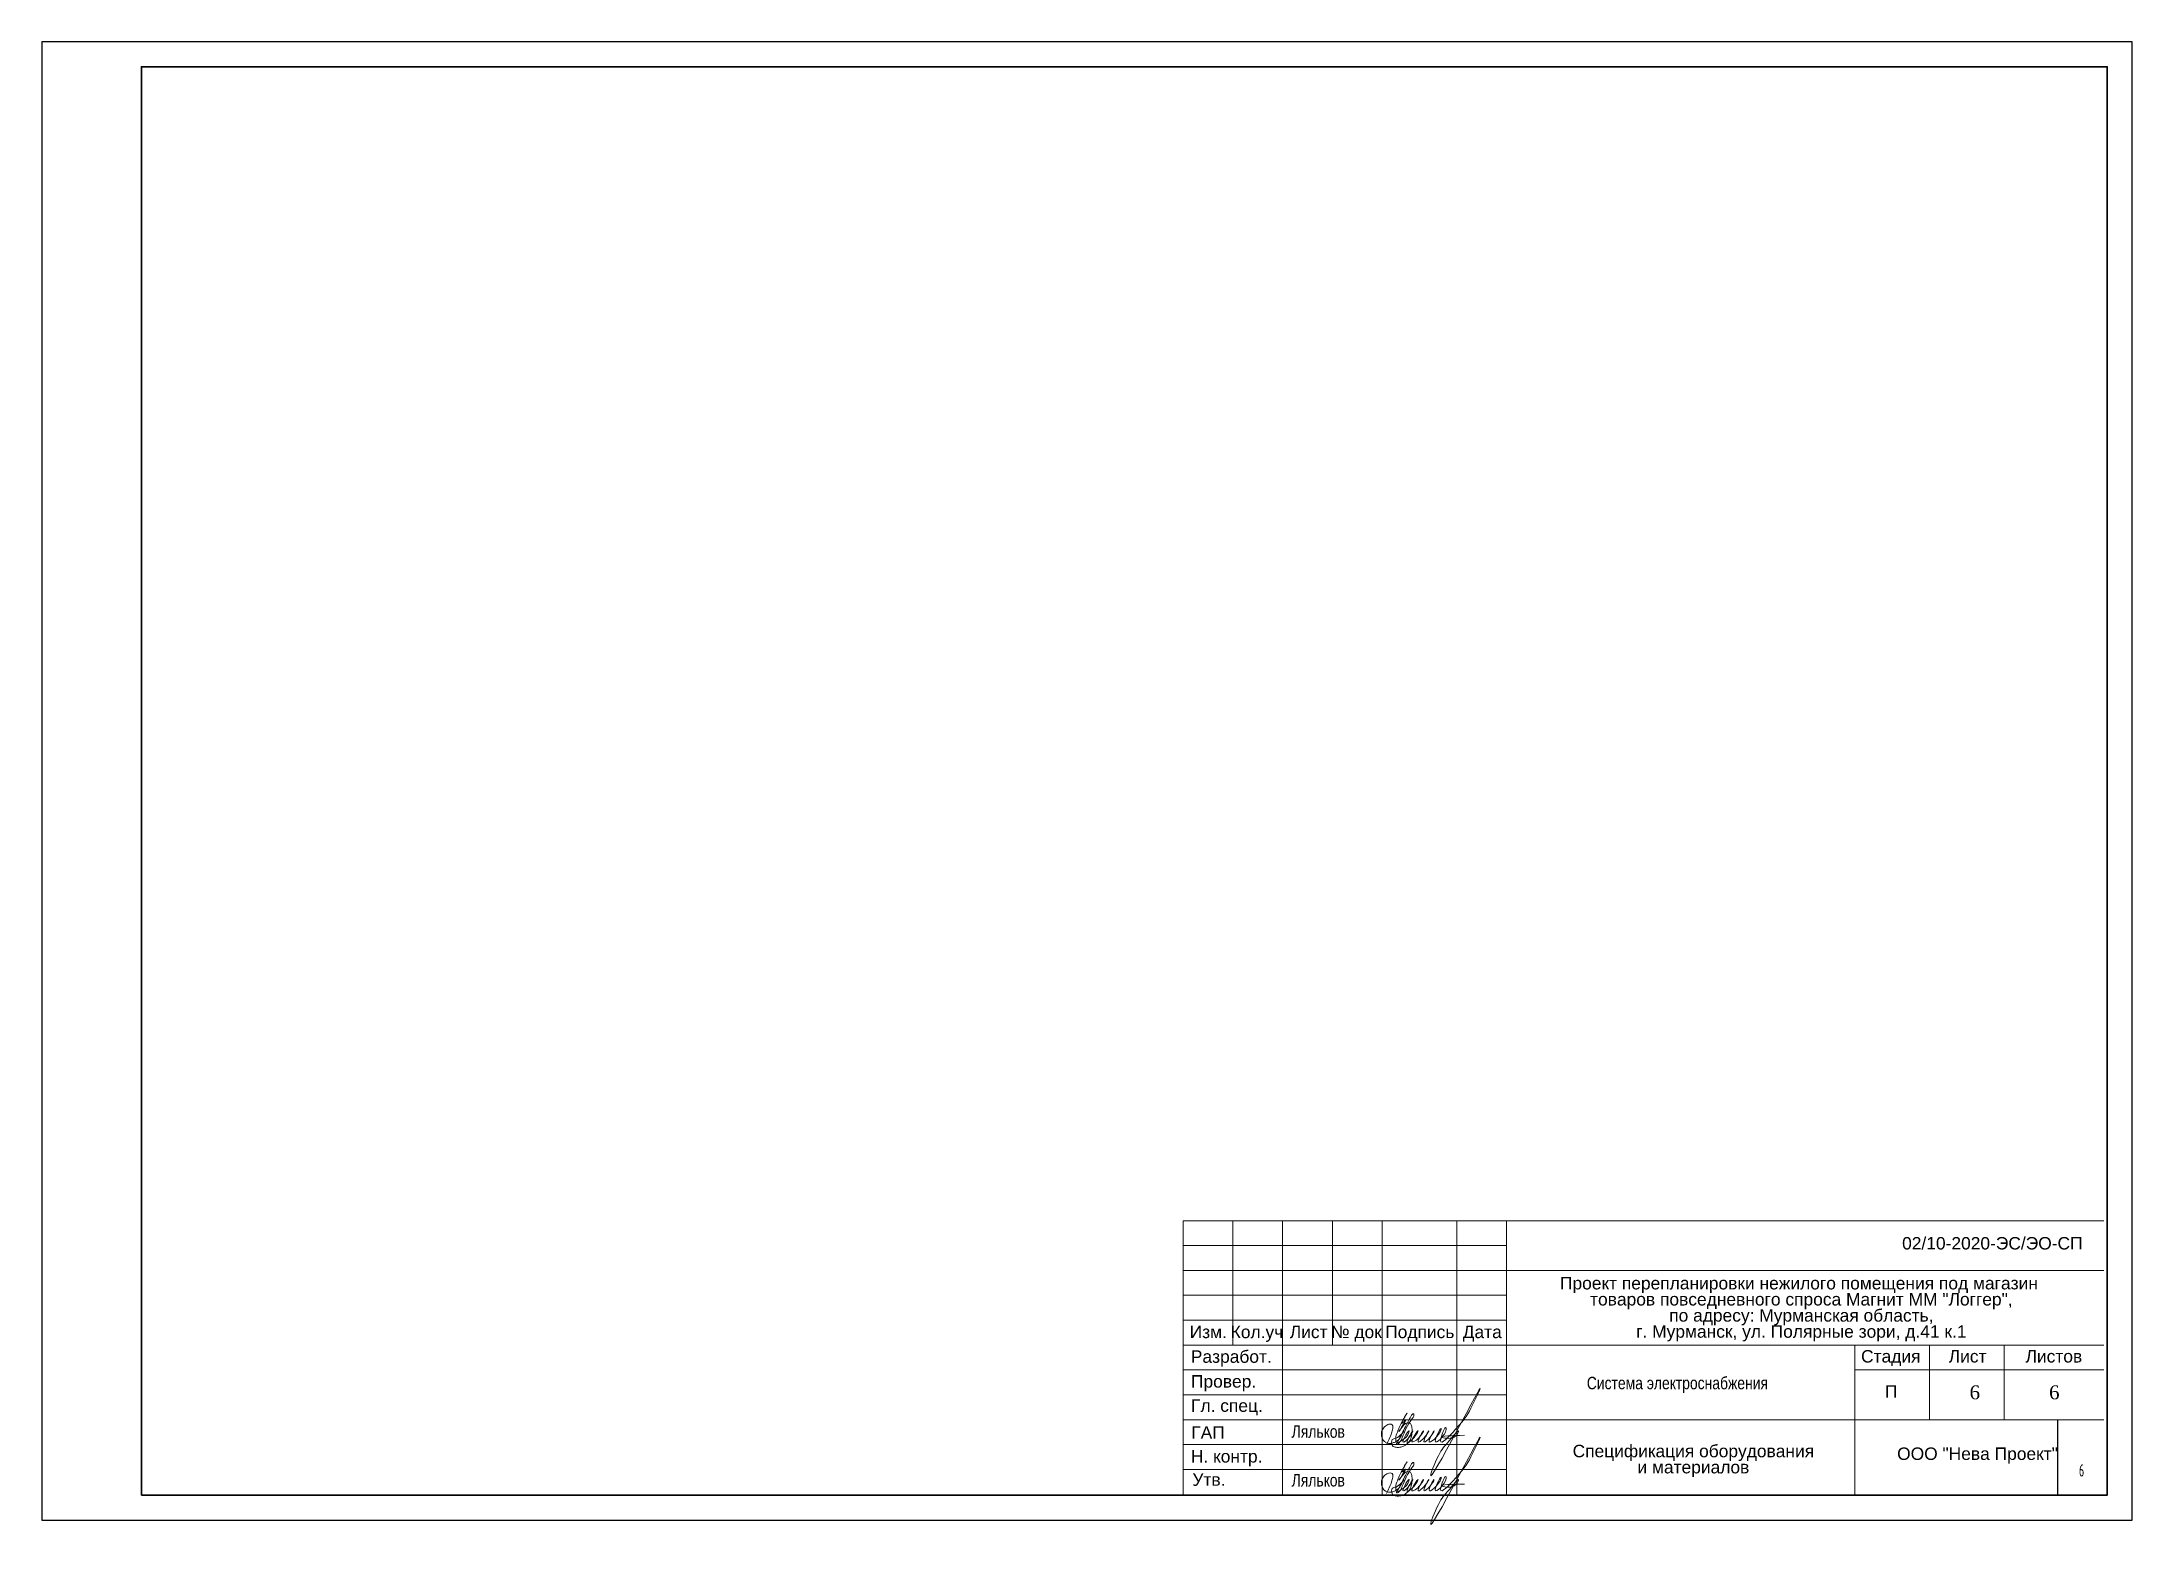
# Model space of a CAD drawing. Header units: metres. Extents: x -472 to 201, y -446 to -235.
# Drawn here: x 49.35 to 91.35, y -445.55 to -415.49 of the extents above; entities that cross this region are included whole.
import ezdxf
from ezdxf.enums import TextEntityAlignment as Align

# ---------------------------------------------------------------- set-up
doc = ezdxf.new("R2010")
doc.units = ezdxf.units.M
doc.header["$MEASUREMENT"] = 0
doc.layers.add('Level 63', color=7, linetype='Continuous', lineweight=0)
doc.layers.add('ЭО_схема', color=250, linetype='Continuous')
doc.styles.add('GOST 2.304', font='CS_Gost2304.shx')
doc.styles.add('Style-Arial', font='arial.ttf')
doc.styles.add('Times', font='CS_Gost2304.shx')
doc.styles.add('перспектива_2011', font='times.ttf')

msp = doc.modelspace()

# ---------------------------------------------------------------- texts
at = {"color": 7, "lineweight": 13, "style": 'Style-Arial', "width": 0.8}
for p in [(74.467, -443.285), (74.467, -444.264)]:
    msp.add_text('Ляльков', height=0.25, dxfattribs=at).set_placement(p, align=Align.TOP_LEFT)
at = {"color": 7, "linetype": 'Continuous', "lineweight": 13, "char_height": 0.25, "attachment_point": 5, "line_spacing_factor": 0.776524, "style": 'Style-Arial'}
for s, insert, width in [('Проект перепланировки нежилого помещения под магазин\\P товаров повседневного спроса Магнит ММ "Логгер",\\P по адресу: Мурманская область,\\P г. Мурманск, ул. Полярные зори, д.41 к.1', (84.659, -440.952), 12.42806), ('Спецификация оборудования и материалов', (82.538, -444.001), 4.96324)]:
    msp.add_mtext(s, dxfattribs=dict(at, insert=insert, width=width))
at = {"color": 7, "linetype": 'Continuous', "lineweight": 0, "insert": (82.217, -442.473), "char_height": 0.25, "attachment_point": 5, "line_spacing_factor": 0.9, "style": 'Style-Arial'}
msp.add_mtext('{\\W0.8;Система электроснабжения}', dxfattribs=at)
at = {"layer": 'Level 63', "color": 7, "linetype": 'Continuous', "lineweight": 0, "style": 'Style-Arial'}
msp.add_text('02/10-2020-ЭС/ЭО-СП', height=0.25, dxfattribs=at).set_placement((86.732, -439.502), align=Align.TOP_LEFT)
at = {"layer": 'ЭО_схема', "color": 7, "linetype": 'Continuous', "lineweight": 0, "style": 'Style-Arial'}
for s, p in [('Изм.', (72.792, -441.408)), ('Кол.уч', (73.77, -441.408)), ('Лист', (74.808, -441.408)), ('№ док', (75.767, -441.408)), ('Подпись', (77.041, -441.408)), ('Дата', (78.296, -441.408)), ('Разработ.', (73.254, -441.904)), ('Стадия', (86.504, -441.898)), ('Лист', (88.048, -441.898)), ('Листов', (89.781, -441.898)), ('Провер.', (73.099, -442.402)), ('Гл. спец.', (73.166, -442.889)), ('ГАП', (72.786, -443.43)), ('Н. контр.', (73.161, -443.908)), ('Утв.', (72.805, -444.375))]:
    msp.add_text(s, height=0.25, dxfattribs=at).set_placement(p, align=Align.MIDDLE_CENTER)
at = {"layer": 'ЭО_схема', "color": 7, "lineweight": 20, "style": 'перспектива_2011'}
for p in [(88.088, -442.761), (89.685, -442.761)]:
    msp.add_text('6', height=0.278, dxfattribs=at).set_placement(p)
at = {"layer": 'ЭО_схема', "color": 7, "linetype": 'Continuous', "lineweight": 13, "style": 'Style-Arial'}
msp.add_text('ООО "Нева Проект"', height=0.25, dxfattribs=at).set_placement((86.632, -443.73), align=Align.TOP_LEFT)
at = {"layer": 'ЭО_схема', "lineweight": 25, "ltscale": 100, "style": 'Times', "width": 0.7}
msp.add_text('6', height=0.25, dxfattribs=at).set_placement((90.288, -444.314))
at = {"layer": 'ЭО_схема', "color": 7, "linetype": 'Continuous', "lineweight": 0, "insert": (86.511, -442.606), "char_height": 0.25, "attachment_point": 5, "line_spacing_factor": 0.72, "style": 'GOST 2.304'}
msp.add_mtext('\\fArial|b0|i0|c204204|p39;П', dxfattribs=at)

# ---------------------------------------------------------------- linework, layer by layer
at = {"color": 5, "linetype": 'Continuous', "lineweight": 0}
for points in [[(76.371, -443.677), (76.474, -443.442), (76.499, -443.348), (76.499, -443.295), (76.468, -443.263), (76.419, -443.263), (76.341, -443.308), (76.287, -443.378), (76.272, -443.418), (76.272, -443.487), (76.289, -443.551), (76.332, -443.611), (76.381, -443.64), (76.448, -443.651), (76.516, -443.633), (76.575, -443.606), (76.615, -443.575), (76.686, -443.451), (76.752, -443.315), (76.806, -443.205), (76.862, -443.108), (76.899, -443.055), (76.917, -443.051), (76.923, -443.076), (76.912, -443.117), (76.88, -443.162), (76.689, -443.53), (76.628, -443.635), (76.582, -443.662), (76.57, -443.641), (76.565, -443.619), (76.557, -443.544), (76.59, -443.42), (76.685, -443.214), (76.783, -443.043), (76.686, -443.241), (76.749, -443.185), (76.621, -443.408), (76.721, -443.278), (76.796, -443.235), (76.852, -443.25), (76.879, -443.31), (76.887, -443.407), (76.816, -443.63), (76.728, -443.694), (76.663, -443.721), (76.564, -443.725), (76.495, -443.696), (76.483, -443.674), (76.475, -443.623), (76.489, -443.572), (76.565, -443.544), (76.718, -443.407), (76.602, -443.635), (76.662, -443.6), (76.816, -443.446), (76.828, -443.401), (76.703, -443.618), (76.836, -443.517), (76.904, -443.394), (76.787, -443.627), (76.949, -443.499), (77.007, -443.394), (76.884, -443.611), (77.05, -443.505), (77.117, -443.394), (77.007, -443.614), (77.177, -443.477), (77.224, -443.394), (77.123, -443.61), (77.32, -443.418), (77.325, -443.406), (77.227, -443.598), (77.471, -443.371), (77.473, -443.361), (77.349, -443.602), (77.568, -443.371), (77.568, -443.342), (77.459, -443.59), (77.759, -443.365), (78.103, -442.872), (78.238, -442.582), (77.261, -444.275), (77.444, -443.843), (77.669, -443.552), (77.822, -443.399), (77.766, -443.495), (77.496, -443.528), (77.939, -443.485)], [(76.371, -444.656), (76.474, -444.421), (76.499, -444.327), (76.499, -444.274), (76.468, -444.243), (76.419, -444.243), (76.341, -444.287), (76.287, -444.357), (76.272, -444.398), (76.272, -444.466), (76.289, -444.53), (76.332, -444.591), (76.381, -444.619), (76.448, -444.63), (76.516, -444.612), (76.575, -444.585), (76.615, -444.554), (76.686, -444.431), (76.752, -444.295), (76.806, -444.184), (76.862, -444.087), (76.899, -444.035), (76.917, -444.03), (76.923, -444.055), (76.912, -444.096), (76.88, -444.141), (76.689, -444.509), (76.628, -444.615), (76.582, -444.641), (76.57, -444.62), (76.565, -444.599), (76.557, -444.523), (76.59, -444.4), (76.685, -444.193), (76.783, -444.023), (76.686, -444.22), (76.749, -444.164), (76.621, -444.387), (76.721, -444.257), (76.796, -444.214), (76.852, -444.229), (76.879, -444.289), (76.887, -444.386), (76.816, -444.609), (76.728, -444.673), (76.663, -444.7), (76.564, -444.704), (76.495, -444.675), (76.483, -444.653), (76.475, -444.603), (76.489, -444.551), (76.565, -444.524), (76.718, -444.387), (76.602, -444.614), (76.662, -444.58), (76.816, -444.425), (76.828, -444.38), (76.703, -444.597), (76.836, -444.496), (76.904, -444.373), (76.787, -444.606), (76.949, -444.478), (77.007, -444.373), (76.884, -444.591), (77.05, -444.485), (77.117, -444.373), (77.007, -444.593), (77.177, -444.456), (77.224, -444.373), (77.123, -444.59), (77.32, -444.398), (77.325, -444.385), (77.227, -444.578), (77.471, -444.351), (77.473, -444.341), (77.349, -444.581), (77.568, -444.351), (77.568, -444.322), (77.459, -444.57), (77.759, -444.345), (78.103, -443.852), (78.238, -443.561), (77.261, -445.254), (77.444, -444.822), (77.669, -444.532), (77.822, -444.378), (77.766, -444.475), (77.496, -444.507), (77.939, -444.465)]]:
    msp.add_spline(points, degree=3, dxfattribs=at)
at = {"layer": 'ЭО_схема', "color": 7, "linetype": 'Continuous', "lineweight": 13}
for p, q in [((72.285, -439.173), (90.785, -439.173)), ((72.285, -439.173), (72.285, -444.673)), ((73.285, -439.173), (73.285, -441.673)), ((74.285, -439.173), (74.285, -444.673)), ((75.285, -439.173), (75.285, -441.673)), ((76.285, -439.173), (76.285, -444.673)), ((77.785, -439.173), (77.785, -444.673)), ((78.785, -439.173), (78.785, -444.673)), ((78.785, -440.173), (90.785, -440.173)), ((72.285, -441.173), (78.785, -441.173)), ((72.285, -441.673), (78.785, -441.673)), ((78.785, -441.673), (90.785, -441.673)), ((85.785, -442.173), (90.785, -442.173)), ((78.785, -443.173), (90.785, -443.173))]:
    msp.add_line(p, q, dxfattribs=at)
at = {"layer": 'ЭО_схема', "color": 7, "linetype": 'Continuous', "lineweight": 0}
for p, q in [((72.285, -439.673), (78.785, -439.673)), ((72.285, -440.173), (78.785, -440.173)), ((72.285, -440.673), (78.785, -440.673)), ((72.285, -442.173), (78.785, -442.173)), ((72.285, -442.673), (78.785, -442.673)), ((72.285, -443.173), (78.785, -443.173)), ((72.285, -443.673), (78.785, -443.673)), ((72.285, -444.173), (78.785, -444.173))]:
    msp.add_line(p, q, dxfattribs=at)
at = {"layer": 'ЭО_схема'}
msp.add_lwpolyline([(49.355, -445.188), (91.355, -445.188), (91.355, -415.488), (49.355, -415.488)], close=True, dxfattribs=at)
at = {"layer": 'ЭО_схема', "lineweight": 35}
msp.add_lwpolyline([(51.355, -444.688), (90.855, -444.688), (90.855, -415.988), (51.355, -415.988)], close=True, dxfattribs=at)
at = {"layer": 'ЭО_схема', "color": 7, "linetype": 'Continuous', "lineweight": 13, "flags": 128}
for points in [[(85.785, -441.673), (85.785, -444.673)], [(87.285, -441.673), (87.285, -443.173)], [(88.785, -441.673), (88.785, -443.173)]]:
    msp.add_lwpolyline(points, dxfattribs=at)
at = {"layer": 'ЭО_схема', "lineweight": 25}
msp.add_lwpolyline([(89.855, -443.188), (89.855, -444.688)], dxfattribs=at)

msp.set_redraw_order([(e.dxf.handle, doc.entitydb.next_handle()) for e in msp.query("TEXT MTEXT ATTDEF DIMENSION ARC_DIMENSION")])  # texts and dimensions are drawn at this point

doc.saveas('drawing.dxf')
